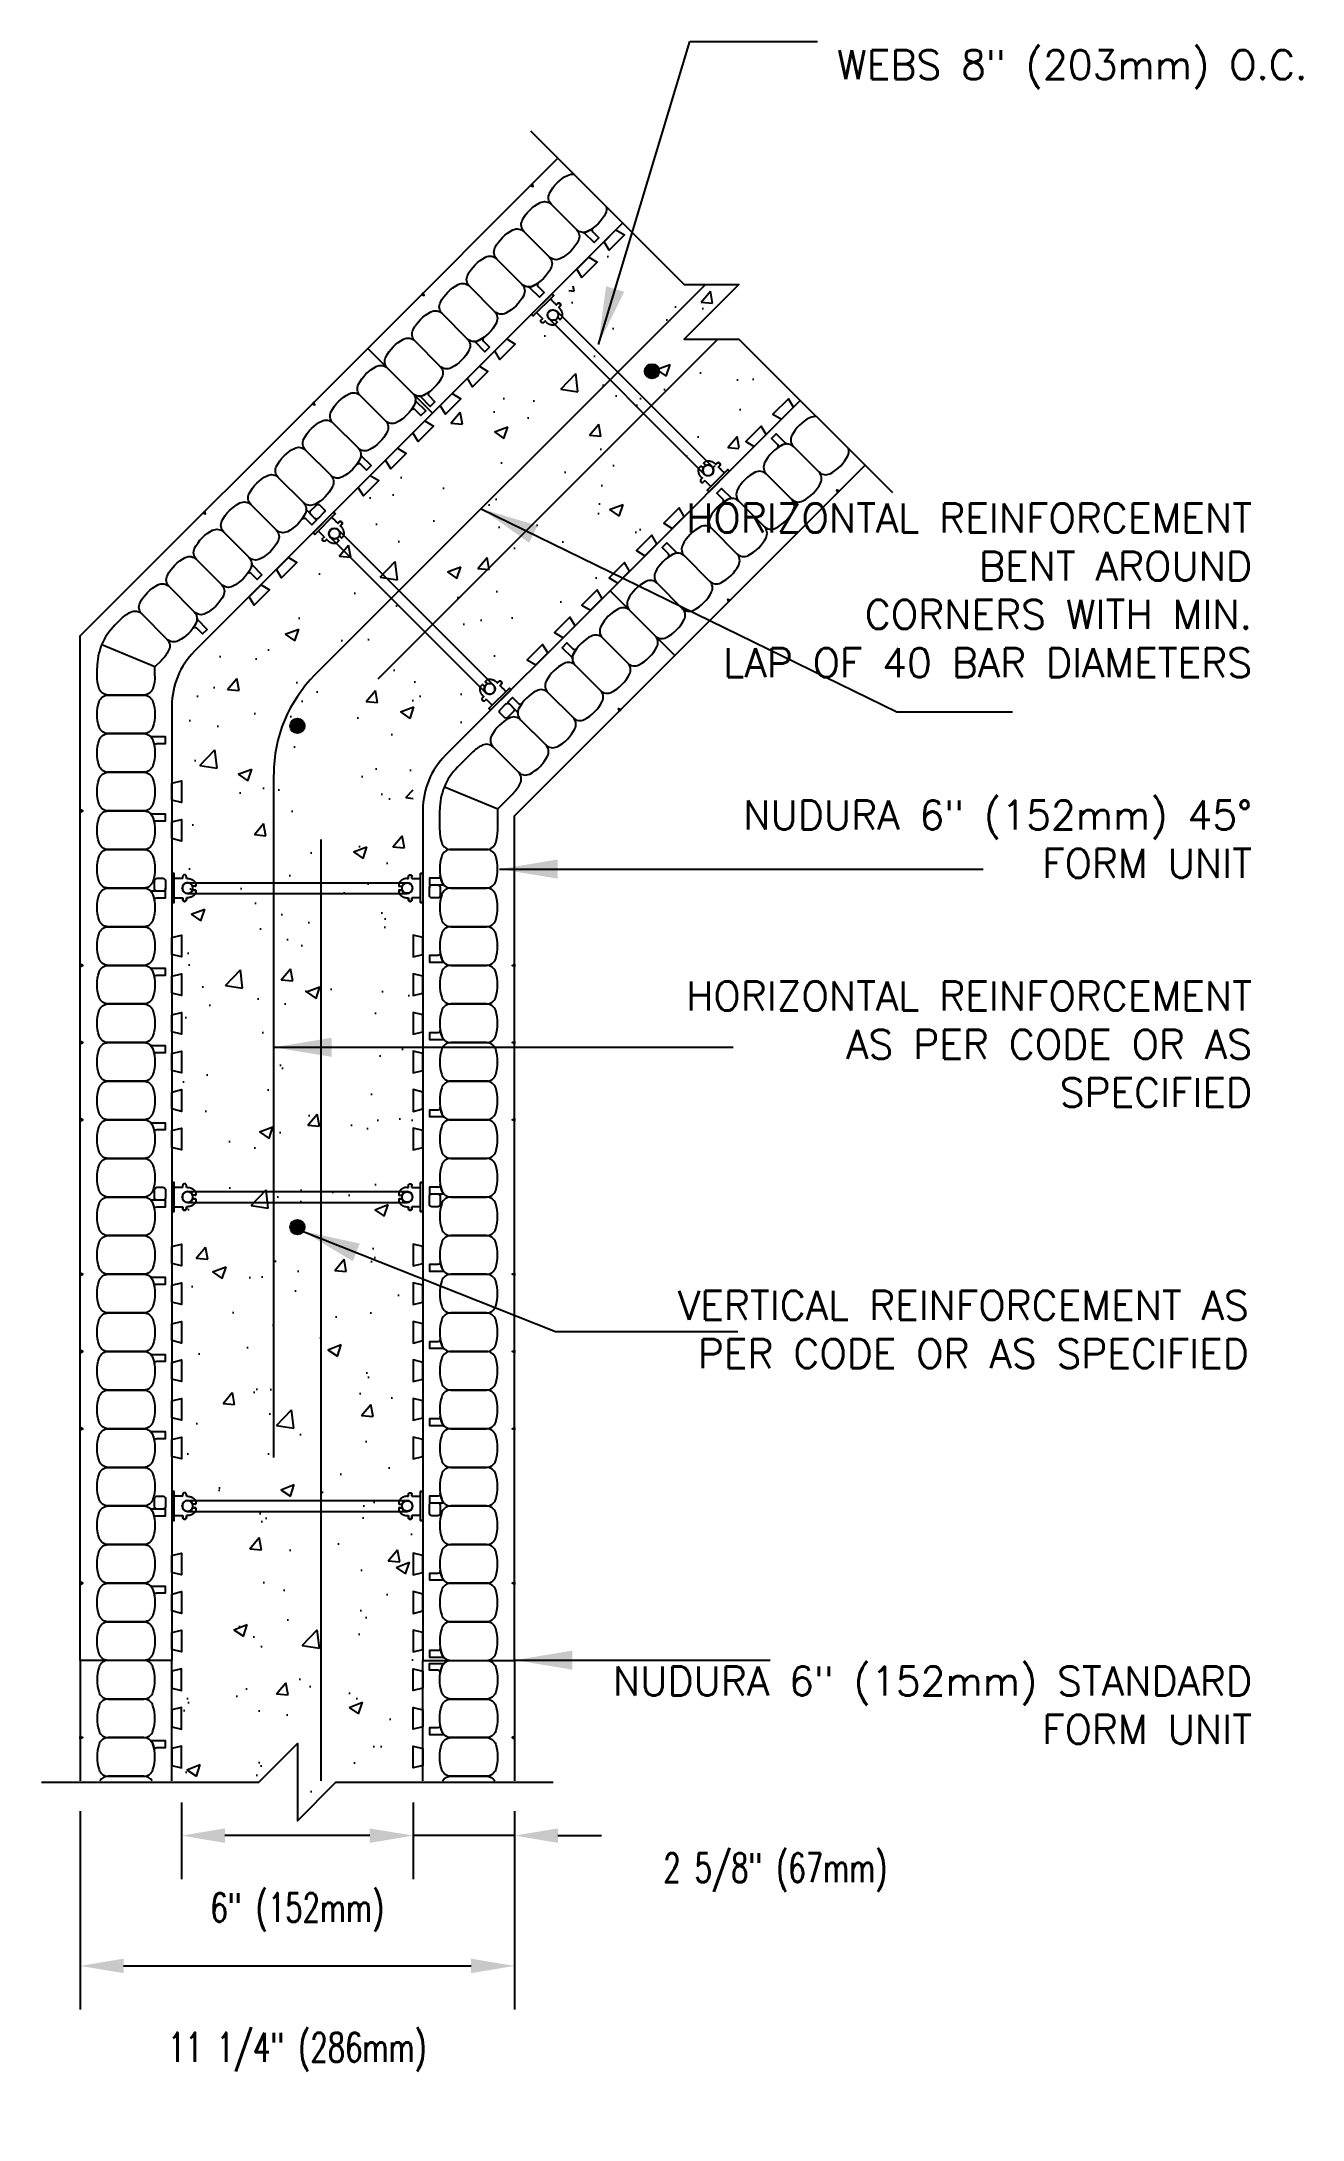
# Model space of a CAD drawing. Header units: inches. Extents: x 141.6 to 174.3, y 124.4 to 178.2.
import ezdxf

# ---------------------------------------------------------------- set-up
doc = ezdxf.new("R2010")
doc.units = ezdxf.units.IN
doc.header["$MEASUREMENT"] = 0
for name, color, linetype in [('DIM', 4, 'Continuous'), ('line25', 2, 'Continuous'), ('LINE3', 3, 'Continuous'), ('LINE50', 5, 'Continuous'), ('LINE9', 9, 'Continuous'), ('TEXT', 4, 'Continuous')]:
    doc.layers.add(name, color=color, linetype=linetype)
doc.styles.add('DIM', font='romans.shx', dxfattribs={"width": 0.7})
doc.styles.get("Standard").update_dxf_attribs({"font": 'romans.shx', "height": 0.75})
doc.dimstyles.new('ext_12', dxfattribs={"dimscale": 12, "dimtxt": 0.09375, "dimasz": 0.09375, "dimexe": 0.09375, "dimexo": 0.0625, "dimgap": 0.0625, "dimtad": 1, "dimdec": 1, "dimzin": 2, "dimdsep": 46, "dimlunit": 4, "dimtxsty": 'DIM', "dimcen": 0.09, "dimdle": 0.09375, "dimclrt": 4, "dimadec": 0, "dimazin": 0, "dimtfac": 1, "dimtdec": 1, "dimtmove": 2, "dimatfit": 3, "dimfxl": 0, "dimfrac": 2, "dimtolj": 1, "dimtzin": 0, "dimarcsym": 0})
doc.dimstyles.get("Standard").update_dxf_attribs({"dimtxt": 0.18, "dimasz": 0.18, "dimexe": 0.18, "dimexo": 0.0625, "dimgap": 0.09, "dimtad": 0, "dimtih": 1, "dimtoh": 1, "dimdec": 4, "dimzin": 0, "dimdsep": 46, "dimtxsty": 'Standard', "dimcen": 0.09, "dimadec": 0, "dimazin": 0, "dimtfac": 1, "dimtdec": 4, "dimtofl": 0, "dimtmove": 0, "dimatfit": 3, "dimfxl": 0, "dimtolj": 1, "dimtzin": 0, "dimarcsym": 0})

msp = doc.modelspace()

# ---------------------------------------------------------------- texts
at = {"layer": 'TEXT', "char_height": 0.75}
for s, insert, width, attachment_point in [('WEBS 8" (203mm) O.C.', (162.202, 177.492, -0.274), 12.46595, 4), ('HORIZONTAL REINFORCEMENT \\PBENT AROUND \\PCORNERS WITH MIN. \\PLAP OF 40 BAR DIAMETERS', (172.951, 164.005), 15.44704, 6), ('NUDURA 6" (152mm) 45°\\PFORM UNIT', (172.951, 157.559), 27.20501, 6), ('HORIZONTAL REINFORCEMENT AS PER CODE OR AS SPECIFIED', (172.951, 152.25), 16.95429, 6), ('VERTICAL REINFORCEMENT AS PER CODE OR AS SPECIFIED', (172.868, 144.865), 16.38132, 6), ('NUDURA 6" (152mm) STANDARD\\PFORM UNIT', (172.951, 135.133), 18.06549, 6)]:
    msp.add_mtext(s, dxfattribs=dict(at, insert=insert, width=width, attachment_point=attachment_point))

# ---------------------------------------------------------------- blocks, each defined once
blk = doc.blocks.new('*D4')
at = {"layer": 'Defpoints', "color": 0}
for p in [(142.601, 133.141), (153.851, 133.141), (153.851, 128.382)]:
    blk.add_point(p, dxfattribs=at)
at = {"layer": 'DIM', "color": 0, "lineweight": -2}
for p, q in [((142.601, 132.391), (142.601, 127.257)), ((153.851, 132.391), (153.851, 127.257)), ((143.726, 128.382), (152.726, 128.382))]:
    blk.add_line(p, q, dxfattribs=at)
at = {"layer": 'DIM', "color": 0}
for points in [[(143.726, 128.569), (143.726, 128.194), (142.601, 128.382)], [(152.726, 128.569), (152.726, 128.194), (153.851, 128.382)]]:
    blk.add_solid(points, dxfattribs=at)
at = {"layer": 'DIM', "color": 4, "insert": (148.226, 126.15), "char_height": 0.75, "attachment_point": 5, "rotation": 0.0001, "style": 'DIM'}
blk.add_mtext('\\A1;11 1/4" (286mm)', dxfattribs=at)
blk = doc.blocks.new('*D5')
at = {"layer": 'Defpoints', "color": 0}
for p in [(145.226, 133.36), (151.226, 133.36), (145.226, 131.756)]:
    blk.add_point(p, dxfattribs=at)
at = {"layer": 'DIM', "color": 0, "lineweight": -2}
for p, q in [((145.226, 132.61), (145.226, 130.631)), ((151.226, 132.61), (151.226, 130.631)), ((150.101, 131.756), (146.351, 131.756))]:
    blk.add_line(p, q, dxfattribs=at)
at = {"layer": 'DIM', "color": 0}
for points in [[(146.351, 131.943), (146.351, 131.568), (145.226, 131.756)], [(150.101, 131.943), (150.101, 131.568), (151.226, 131.756)]]:
    blk.add_solid(points, dxfattribs=at)
at = {"layer": 'DIM', "color": 4, "insert": (148.226, 129.769), "char_height": 0.75, "attachment_point": 5, "rotation": 0.0001, "style": 'DIM'}
blk.add_mtext('\\A1;6" (152mm)', dxfattribs=at)
blk = doc.blocks.new('*D6')
at = {"layer": 'Defpoints', "color": 0}
for p in [(151.226, 133.36), (153.851, 133.141), (151.226, 131.756)]:
    blk.add_point(p, dxfattribs=at)
at = {"layer": 'DIM', "color": 0, "lineweight": -2}
for p, q in [((151.226, 132.61), (151.226, 130.631)), ((153.851, 132.391), (153.851, 130.631)), ((150.101, 131.756), (148.976, 131.756)), ((153.851, 131.756), (151.226, 131.756)), ((154.976, 131.756), (156.101, 131.756))]:
    blk.add_line(p, q, dxfattribs=at)
at = {"layer": 'DIM', "color": 0}
for points in [[(150.101, 131.943), (150.101, 131.568), (151.226, 131.756)], [(154.976, 131.943), (154.976, 131.568), (153.851, 131.756)]]:
    blk.add_solid(points, dxfattribs=at)
at = {"layer": 'DIM', "color": 4, "insert": (160.606, 130.798), "char_height": 0.75, "attachment_point": 5, "rotation": 0.0001, "style": 'DIM'}
blk.add_mtext('\\A1;2 5/8" (67mm)', dxfattribs=at)
blk = doc.blocks.new('WEB_6_CENTRE_TOP')
for p, q in [((5.688, 0.141), (0, 0.141)), ((5.688, -0.141), (0, -0.141))]:
    blk.add_line(p, q)
for centre in [(0, 0), (5.688, 0)]:
    blk.add_circle(centre, 0.141)
blk = doc.blocks.new('WEB_CENTRE_TOP')
for p, q in [((-0.141, 5.688), (-0.141, 0)), ((0.141, 5.688), (0.141, 0))]:
    blk.add_line(p, q)
for centre in [(0, 5.688), (0, 0)]:
    blk.add_circle(centre, 0.141)
blk = doc.blocks.new('Connector')
blk.add_point((0.271, 0))
at = {"layer": 'LINE9'}
for p, q in [((0, 0.375), (0, -0.375)), ((0.062, -0.375), (0.062, 0.375)), ((0.281, 0.25), (0.062, 0.25))]:
    blk.add_line(p, q, dxfattribs=at)
for points, weights in [([(0.007, 0.375), (0.004, 0.375), (0, 0.375)], [1, 0.972587069138, 0.950305488115]), ([(0.327, 0.343), (0.308, 0.343), (0.281, 0.317), (0.281, 0.297)], [1, 0.85355339, 0.85355339, 1]), ([(0.328, 0.343), (0.327, 0.343), (0.327, 0.343)], [1, 0.70710678, 1]), ([(0.375, 0.297), (0.375, 0.317), (0.348, 0.343), (0.329, 0.343)], [1, 0.85355339, 0.85355339, 1]), ([(0.406, 0.25), (0.546, 0.25), (0.619, 0.131)], [0.958404415409, 0.794674173519, 0.864651571113]), ([(0.619, 0.052), (0.612, 0.049), (0.604, 0.049)], [0.83615024178, 0.892081430621, 1]), ([(0, -0.375), (0.004, -0.375), (0.007, -0.375)], [0.950305488115, 0.972587069138, 1]), ([(0.281, -0.297), (0.281, -0.317), (0.308, -0.343), (0.327, -0.343)], [1, 0.85355339, 0.85355339, 1]), ([(0.327, -0.343), (0.281, -0.343), (0.281, -0.297)], [1, 0.70710678, 1]), ([(0.329, -0.343), (0.348, -0.343), (0.375, -0.317), (0.375, -0.297)], [1, 0.85355339, 0.85355339, 1]), ([(0.375, -0.297), (0.375, -0.343), (0.329, -0.343)], [1, 0.70710678, 1]), ([(0.619, -0.131), (0.546, -0.25), (0.406, -0.25)], [0.864651574428, 0.794674169686, 0.958404415195]), ([(0.604, -0.049), (0.612, -0.049), (0.619, -0.052)], [1, 0.89208144177, 0.836150253337])]:
    blk.add_rational_spline(points, weights, degree=2, dxfattribs=at)
for points, degree in [([(0, 0.375), (0.002, 0.375), (0.005, 0.375), (0.007, 0.375)], 3), ([(0.007, 0.375), (0.021, 0.375), (0.051, 0.375), (0.062, 0.375), (0.062, 0.375)], 3), ([(0.281, 0.25), (0.281, 0.297)], 1), ([(0.327, 0.343), (0.327, 0.343), (0.328, 0.343), (0.328, 0.343)], 3), ([(0.328, 0.343), (0.329, 0.343), (0.329, 0.343), (0.329, 0.343)], 3), ([(0.375, 0.25), (0.375, 0.297)], 1), ([(0.406, 0.25), (0.375, 0.25)], 1), ([(0.406, 0.25), (0.406, 0.25)], 1), ([(0.406, 0.25), (0.406, 0.25)], 1), ([(0.406, 0.25), (0.406, 0.25)], 1), ([(0.406, 0.25), (0.406, 0.25)], 1), ([(0.406, 0.25), (0.406, 0.25)], 1), ([(0.406, 0.25), (0.406, 0.25)], 1), ([(0.406, 0.25), (0.406, 0.25)], 1), ([(0.406, 0.25), (0.406, 0.25)], 1), ([(0.406, 0.25), (0.406, 0.25)], 1), ([(0.406, 0.25), (0.406, 0.25)], 1), ([(0.406, 0.25), (0.406, 0.25)], 1), ([(0.406, 0.25), (0.406, 0.25)], 1), ([(0.406, 0.25), (0.406, 0.25)], 1), ([(0.406, 0.25), (0.406, 0.25)], 1), ([(0.406, 0.25), (0.406, 0.25)], 1), ([(0.406, 0.25), (0.406, 0.25)], 1), ([(0.406, 0.25), (0.406, 0.25)], 1), ([(0.406, 0.25), (0.406, 0.25)], 1), ([(0.406, 0.25), (0.406, 0.25)], 1), ([(0.406, 0.25), (0.406, 0.25)], 1), ([(0.406, 0.25), (0.406, 0.25)], 1), ([(0.406, 0.25), (0.406, 0.25)], 1), ([(0.406, 0.25), (0.406, 0.25)], 1), ([(0.406, 0.25), (0.406, 0.25)], 1), ([(0.604, 0.049), (0.532, 0.049)], 1), ([(0.532, 0.049), (0.532, 0.049)], 1), ([(0.532, 0.049), (0.532, 0.049)], 1), ([(0.532, 0.049), (0.532, 0.049)], 1), ([(0.532, 0.049), (0.532, 0.049)], 1), ([(0.532, 0.049), (0.532, 0.049)], 1), ([(0.532, 0.049), (0.532, 0.049)], 1), ([(0.532, 0.049), (0.532, 0.049)], 1), ([(0.532, 0.049), (0.532, 0.049)], 1), ([(0.532, 0.049), (0.532, 0.049)], 1), ([(0.532, 0.049), (0.532, 0.049)], 1), ([(0.604, 0.049), (0.609, 0.049), (0.614, 0.05), (0.619, 0.052)], 3), ([(0.604, 0.049), (0.604, 0.049)], 1), ([(0.604, 0.049), (0.604, 0.049)], 1), ([(0.604, 0.049), (0.604, 0.049)], 1), ([(0.604, 0.049), (0.604, 0.049)], 1), ([(0.619, 0.131), (0.619, 0.052)], 1), ([(0.619, 0.131), (0.619, 0.131)], 1), ([(0.619, 0.131), (0.619, 0.131)], 1), ([(0.619, 0.131), (0.619, 0.131)], 1), ([(0.619, 0.131), (0.619, 0.131)], 1), ([(0.007, -0.375), (0.005, -0.375), (0.002, -0.375), (0, -0.375)], 3), ([(0.062, -0.375), (0.062, -0.375), (0.051, -0.375), (0.021, -0.375), (0.007, -0.375)], 3), ([(0.062, -0.25), (0.281, -0.25)], 1), ([(0.281, -0.297), (0.281, -0.25)], 1), ([(0.281, -0.25), (0.281, -0.297)], 1), ([(0.328, -0.343), (0.328, -0.343), (0.327, -0.343), (0.327, -0.343)], 3), ([(0.329, -0.343), (0.329, -0.343), (0.329, -0.343), (0.328, -0.343)], 3), ([(0.375, -0.25), (0.375, -0.297)], 1), ([(0.375, -0.297), (0.375, -0.25)], 1), ([(0.406, -0.25), (0.375, -0.25)], 1), ([(0.406, -0.25), (0.406, -0.25)], 1), ([(0.406, -0.25), (0.406, -0.25)], 1), ([(0.406, -0.25), (0.406, -0.25)], 1), ([(0.406, -0.25), (0.406, -0.25)], 1), ([(0.406, -0.25), (0.406, -0.25)], 1), ([(0.406, -0.25), (0.406, -0.25)], 1), ([(0.406, -0.25), (0.406, -0.25)], 1), ([(0.406, -0.25), (0.406, -0.25)], 1), ([(0.406, -0.25), (0.406, -0.25)], 1), ([(0.406, -0.25), (0.406, -0.25)], 1), ([(0.406, -0.25), (0.406, -0.25)], 1), ([(0.532, -0.049), (0.604, -0.049)], 1), ([(0.604, -0.049), (0.58, -0.049), (0.556, -0.049), (0.532, -0.049)], 3), ([(0.532, -0.049), (0.532, -0.049)], 1), ([(0.532, -0.049), (0.532, -0.049)], 1), ([(0.532, -0.049), (0.532, -0.049)], 1), ([(0.532, -0.049), (0.532, -0.049)], 1), ([(0.619, -0.052), (0.614, -0.05), (0.609, -0.049), (0.604, -0.049)], 3), ([(0.604, -0.049), (0.604, -0.049)], 1), ([(0.604, -0.049), (0.604, -0.049)], 1), ([(0.604, -0.049), (0.604, -0.049)], 1), ([(0.604, -0.049), (0.604, -0.049)], 1), ([(0.604, -0.049), (0.604, -0.049)], 1), ([(0.604, -0.049), (0.604, -0.049)], 1), ([(0.604, -0.049), (0.604, -0.049)], 1), ([(0.604, -0.049), (0.604, -0.049)], 1), ([(0.619, -0.052), (0.619, -0.131)], 1), ([(0.619, -0.131), (0.619, -0.131)], 1), ([(0.619, -0.131), (0.619, -0.131)], 1), ([(0.619, -0.131), (0.619, -0.131)], 1), ([(0.619, -0.131), (0.619, -0.131)], 1)]:
    blk.add_open_spline(points, degree=degree, dxfattribs=at)
for points, weights, knots in [([(0.062, 0.375), (0.062, 0.375), (0.046, 0.375), (0.03, 0.375), (0.007, 0.375)], [0.868718858569, 0.861102746415, 1, 0.861102734288, 0.868718859898], [0, 0, 0, 0.5, 0.5, 1, 1, 1]), ([(0.532, 0.049), (0.472, 0.203), (0.333, 0.113), (0.157, 0), (0.333, -0.113), (0.472, -0.203), (0.532, -0.049)], [0.899508922286, 0.599718215298, 1, 0.54226024, 1, 0.599718224335, 0.899508908749], [0, 0, 0, 0.318112, 0.318112, 0.681888, 0.681888, 1, 1, 1]), ([(0.007, -0.375), (0.03, -0.375), (0.046, -0.375), (0.062, -0.375), (0.062, -0.375)], [0.868718859319, 0.861102739573, 1, 0.861102742958, 0.868718858948], [0, 0, 0, 0.5, 0.5, 1, 1, 1])]:
    blk.add_rational_spline(points, weights, degree=2, knots=knots, dxfattribs=at)

# ---------------------------------------------------------------- dimensions: what is measured, and where the dimension line sits
at = {"layer": 'DIM', "color": 4}
for base, p1, p2, text, picture, middle in [((153.851, 128.382), (142.601, 133.141), (153.851, 133.141), '11 1/4" (286mm)', '*D4', (148.226, 126.15)), ((145.226, 131.756), (151.226, 133.36), (145.226, 133.36), '6" (152mm)', '*D5', (148.226, 129.769)), ((151.226, 131.756), (153.851, 133.141), (151.226, 133.36), '2 5/8" (67mm)', '*D6', (160.606, 130.798))]:
    dim = msp.add_linear_dim(base=base, p1=p1, p2=p2, text=text, dimstyle='ext_12', override={"dimtxt": 0.0625, "dimdec": 2, "dimzin": 0}, dxfattribs=at)
    dim.commit()
    dim.dimension.update_dxf_attribs({"geometry": picture, "text_midpoint": middle, "dimtype": 160, "text_rotation": 0.0001})

# ---------------------------------------------------------------- hatches: boundary and pattern name
at = {"layer": 'LINE3'}
for points in [[(157.597, 169.677, 1), (157.222, 169.677, 1)], [(148.414, 160.494, 1), (148.039, 160.494, 1)], [(148.415, 147.515, 1), (148.04, 147.515, 1)]]:
    msp.add_hatch(color=256, dxfattribs=at).paths.add_polyline_path(points)
at = {"layer": 'LINE50'}
h = msp.add_hatch(dxfattribs=at)
h.set_pattern_fill('AR-CONC', color=12, scale=0.5, style=0)
h.set_pattern_definition([(50, (-3.1852, -3.0885), (3.5863, -0.31376), [0.375, -4.125]), (355, (-3.1852, -3.0885), (-0.693757, 3.76096), [0.3, -3.3]), (100.4514, (-2.8864, -3.1147), (2.892547, 3.4472), [0.3187, -3.50571]), (46.1842, (-3.1852, -2.0885), (5.336205, -0.827595), [0.5625, -6.1875]), (96.6356, (-2.7405, -2.1575), (4.67331, 4.87059), [0.47805, -5.25856]), (351.1842, (-3.185, -2.0885), (4.67331, 4.87059), [0.45, -4.95]), (21, (-2.6852, -2.3385), (2.984535, -2.013094), [0.375, -4.125]), (326, (-2.6852, -2.3385), (1.216577, 3.62575), [0.3, -3.3]), (71.4514, (-2.4365, -2.5063), (4.201113, 1.61265), [0.3187, -3.50571]), (37.5, (-3.1852, -3.0885), (0.060799, 1.664469), [0, -3.26, 0, -3.35, 0, -3.3125]), (7.5, (-3.1852, -3.0885), (1.315348, 1.972059), [0, -1.91, 0, -3.185, 0, -1.2625]), (327.5, (-4.3002, -3.0885), (2.669112, -0.112774), [0, -1.25, 0, -3.9, 0, -5.175]), (317.5, (-4.8002, -3.0885), (2.91593, 0.500525), [0, -1.625, 0, -2.59, 0, -3.675])])
h.paths.add_polyline_path([(151.226, 159.251), (161.074, 169.099), (159.659, 170.513), (158.245, 170.513), (159.659, 171.927), (158.245, 171.927), (156.831, 173.341), (145.226, 161.737), (145.226, 133.141), (147.226, 133.141), (148.226, 134.141), (148.226, 132.141), (149.226, 133.141), (151.226, 133.141)])

# ---------------------------------------------------------------- linework, layer by layer
at = {"layer": 'line25'}
for p, q in [((156.654, 173.518), (151.727, 168.591)), ((151.727, 168.591), (145.562, 162.426)), ((161.25, 168.922), (156.323, 163.995)), ((156.323, 163.995), (152.062, 159.734)), ((144.976, 161.012), (144.976, 136.293)), ((151.476, 158.319), (151.476, 136.293)), ((144.808, 156.272), (144.808, 156.293)), ((144.976, 133.172), (144.976, 136.293)), ((151.476, 133.172), (151.476, 136.293))]:
    msp.add_line(p, q, dxfattribs=at)
for points in [[(156.478, 173.342), (156.699, 173.209), (156.301, 172.812), (156.169, 173.032)], [(155.771, 172.635), (155.992, 172.502), (155.594, 172.105), (155.461, 172.325)], [(153.65, 170.514), (153.87, 170.381), (153.473, 169.983), (153.34, 170.204)], [(152.942, 169.806), (153.163, 169.674), (152.766, 169.276), (152.633, 169.497)], [(152.235, 169.099), (152.456, 168.967), (152.059, 168.569), (151.926, 168.79)], [(161.074, 168.746), (160.942, 168.967), (160.544, 168.569), (160.765, 168.436)], [(151.528, 168.392), (151.749, 168.26), (151.351, 167.862), (151.219, 168.083)], [(160.367, 168.039), (160.234, 168.26), (159.837, 167.862), (160.058, 167.729)], [(150.821, 167.685), (151.042, 167.552), (150.644, 167.155), (150.512, 167.376)], [(150.114, 166.978), (150.335, 166.845), (149.937, 166.448), (149.805, 166.669)], [(158.246, 165.917), (158.113, 166.138), (157.715, 165.741), (157.936, 165.608)], [(157.539, 165.21), (157.406, 165.431), (157.008, 165.033), (157.229, 164.901)], [(147.993, 164.857), (148.214, 164.724), (147.816, 164.326), (147.683, 164.547)], [(156.832, 164.503), (156.699, 164.724), (156.301, 164.326), (156.522, 164.194)], [(147.286, 164.15), (147.506, 164.017), (147.109, 163.619), (146.976, 163.84)], [(156.124, 163.796), (155.992, 164.017), (155.594, 163.619), (155.815, 163.487)], [(155.417, 163.089), (155.285, 163.31), (154.887, 162.912), (155.108, 162.779)], [(154.71, 162.382), (154.578, 162.603), (154.18, 162.205), (154.401, 162.072)], [(144.976, 159.012), (145.226, 159.074), (145.226, 158.512), (144.976, 158.574)], [(144.976, 158.012), (145.226, 158.074), (145.226, 157.512), (144.976, 157.574)], [(144.976, 155.012), (145.226, 155.074), (145.226, 154.512), (144.976, 154.574)], [(151.476, 155.012), (151.226, 155.074), (151.226, 154.512), (151.476, 154.574)], [(144.976, 154.012), (145.226, 154.074), (145.226, 153.512), (144.976, 153.574)], [(151.476, 154.012), (151.226, 154.074), (151.226, 153.512), (151.476, 153.574)], [(144.976, 153.012), (145.226, 153.074), (145.226, 152.512), (144.976, 152.574)], [(151.476, 153.012), (151.226, 153.074), (151.226, 152.512), (151.476, 152.574)], [(144.976, 152.012), (145.226, 152.074), (145.226, 151.512), (144.976, 151.574)], [(151.476, 152.012), (151.226, 152.074), (151.226, 151.512), (151.476, 151.574)], [(144.976, 151.012), (145.226, 151.074), (145.226, 150.512), (144.976, 150.574)], [(151.476, 151.012), (151.226, 151.074), (151.226, 150.512), (151.476, 150.574)], [(144.976, 150.012), (145.226, 150.074), (145.226, 149.512), (144.976, 149.574)], [(151.476, 150.012), (151.226, 150.074), (151.226, 149.512), (151.476, 149.574)], [(144.976, 147.012), (145.226, 147.074), (145.226, 146.512), (144.976, 146.574)], [(151.476, 147.012), (151.226, 147.074), (151.226, 146.512), (151.476, 146.574)], [(144.976, 146.012), (145.226, 146.074), (145.226, 145.512), (144.976, 145.574)], [(151.476, 146.012), (151.226, 146.074), (151.226, 145.512), (151.476, 145.574)], [(144.976, 145.012), (145.226, 145.074), (145.226, 144.512), (144.976, 144.574)], [(151.476, 145.012), (151.226, 145.074), (151.226, 144.512), (151.476, 144.574)], [(144.976, 144.012), (145.226, 144.074), (145.226, 143.512), (144.976, 143.574)], [(151.476, 144.012), (151.226, 144.074), (151.226, 143.512), (151.476, 143.574)], [(144.976, 143.012), (145.226, 143.074), (145.226, 142.512), (144.976, 142.574)], [(151.476, 143.012), (151.226, 143.074), (151.226, 142.512), (151.476, 142.574)], [(144.976, 142.012), (145.226, 142.074), (145.226, 141.512), (144.976, 141.574)], [(151.476, 142.012), (151.226, 142.074), (151.226, 141.512), (151.476, 141.574)], [(144.976, 139.012), (145.226, 139.074), (145.226, 138.512), (144.976, 138.574)], [(151.476, 139.012), (151.226, 139.074), (151.226, 138.512), (151.476, 138.574)], [(144.976, 138.012), (145.226, 138.074), (145.226, 137.512), (144.976, 137.574)], [(151.476, 138.012), (151.226, 138.074), (151.226, 137.512), (151.476, 137.574)], [(144.976, 137.012), (145.226, 137.074), (145.226, 136.512), (144.976, 136.574)], [(151.476, 137.012), (151.226, 137.074), (151.226, 136.512), (151.476, 136.574)], [(144.976, 135.574), (145.226, 135.512), (145.226, 136.074), (144.976, 136.012)], [(151.476, 135.574), (151.226, 135.512), (151.226, 136.074), (151.476, 136.012)], [(144.976, 134.574), (145.226, 134.512), (145.226, 135.074), (144.976, 135.012)], [(151.476, 134.574), (151.226, 134.512), (151.226, 135.074), (151.476, 135.012)], [(144.976, 133.574), (145.226, 133.512), (145.226, 134.074), (144.976, 134.012)], [(151.476, 133.574), (151.226, 133.512), (151.226, 134.074), (151.476, 134.012)]]:
    msp.add_lwpolyline(points, close=True, dxfattribs=at)
for centre in [(146.976, 161.012), (153.476, 158.319)]:
    msp.add_arc(centre, 2, 135, 180, dxfattribs=at)
at = {"layer": 'LINE3'}
for p, q in [((158.794, 171.927), (148.681, 161.814)), ((159.113, 170.513), (150.307, 161.707)), ((147.614, 141.552), (147.614, 159.238)), ((148.84, 133.172), (148.84, 157.552))]:
    msp.add_line(p, q, dxfattribs=at)
for centre in [(157.41, 169.677), (148.226, 160.494), (148.227, 147.515)]:
    msp.add_circle(centre, 0.188, dxfattribs=at)
msp.add_arc((151.263, 159.236), 3.649, 135.0384, 179.9616, dxfattribs=at)
at = {"layer": 'LINE50'}
for p, q in [((150.048, 170.27), (154.975, 175.198)), ((142.601, 162.824), (150.048, 170.27)), ((151.727, 168.591), (150.048, 170.27)), ((150.048, 170.27), (151.727, 168.591)), ((158.003, 162.315), (162.93, 167.243)), ((156.323, 163.995), (158.003, 162.315)), ((158.003, 162.315), (156.323, 163.995)), ((142.601, 136.293), (142.601, 162.824)), ((153.851, 158.164), (158.003, 162.315)), ((153.851, 136.293), (153.851, 158.164)), ((142.601, 136.293), (142.601, 133.172)), ((144.976, 136.293), (142.601, 136.293)), ((144.976, 136.293), (142.601, 136.293)), ((151.476, 136.293), (153.851, 136.293)), ((151.476, 136.293), (153.851, 136.293)), ((153.851, 136.293), (153.851, 133.172))]:
    msp.add_line(p, q, dxfattribs=at)
at = {"layer": 'LINE9'}
for p, q in [((143.64, 163.244), (143.496, 163.1)), ((144.539, 162.021), (143.158, 162.593)), ((143.039, 161.793), (143.039, 161.995)), ((144.7, 162.183), (144.539, 162.021)), ((144.539, 161.793), (144.539, 162.021)), ((152.744, 159.796), (152.371, 159.424)), ((152.033, 158.917), (153.414, 158.345)), ((151.914, 157.793), (151.914, 158.319)), ((153.804, 158.736), (153.414, 158.345)), ((153.414, 157.793), (153.414, 158.345)), ((151.645, 156.314), (151.645, 156.293))]:
    msp.add_line(p, q, dxfattribs=at)
for points in [[(154.268, 175.905), (158.245, 171.927), (159.659, 171.927), (158.245, 170.513), (159.659, 170.513), (163.637, 166.535)], [(141.601, 133.141), (147.226, 133.141), (148.226, 134.141), (148.226, 132.141), (149.226, 133.141), (154.851, 133.141)]]:
    msp.add_lwpolyline(points, dxfattribs=at)
for points in [[(154.268, 174.491), (154.336, 174.467), (154.312, 174.535)], [(151.44, 171.663), (151.508, 171.639), (151.484, 171.707)], [(148.611, 168.834), (148.679, 168.811), (148.656, 168.878)], [(162.223, 166.536), (162.2, 166.604), (162.267, 166.58)], [(145.783, 166.006), (145.851, 165.982), (145.827, 166.05)], [(159.395, 163.708), (159.371, 163.775), (159.439, 163.752)], [(156.566, 160.879), (156.543, 160.947), (156.611, 160.923)], [(142.601, 158.262), (142.666, 158.293), (142.601, 158.324)], [(142.601, 154.262), (142.666, 154.293), (142.601, 154.324)], [(153.851, 154.262), (153.787, 154.293), (153.851, 154.324)], [(142.601, 152.262), (142.666, 152.293), (142.601, 152.324)], [(153.851, 152.262), (153.787, 152.293), (153.851, 152.324)], [(142.601, 150.262), (142.666, 150.293), (142.601, 150.324)], [(153.851, 150.262), (153.787, 150.293), (153.851, 150.324)], [(142.601, 146.262), (142.666, 146.293), (142.601, 146.324)], [(153.851, 146.262), (153.787, 146.293), (153.851, 146.324)], [(142.601, 144.262), (142.666, 144.293), (142.601, 144.324)], [(153.851, 144.262), (153.787, 144.293), (153.851, 144.324)], [(142.601, 142.262), (142.666, 142.293), (142.601, 142.324)], [(153.851, 142.262), (153.787, 142.293), (153.851, 142.324)], [(142.601, 138.262), (142.666, 138.293), (142.601, 138.324)], [(153.851, 138.262), (153.787, 138.293), (153.851, 138.324)], [(142.601, 134.324), (142.666, 134.293), (142.601, 134.262)], [(153.851, 134.324), (153.787, 134.293), (153.851, 134.262)]]:
    msp.add_lwpolyline(points, close=True, dxfattribs=at)
for points in [[(156.209, 173.764, -0.157671), (155.746, 173.302, -0.325305), (155.456, 173.348), (154.804, 173.999, -0.325305), (154.759, 174.29, -0.157671), (155.221, 174.752, -0.188753), (155.402, 174.77)], [(156.227, 173.946, -0.188753), (156.209, 173.764, -0.157671)], [(161.496, 168.476, 0.157671), (161.034, 168.014, 0.325305), (161.08, 167.723), (161.731, 167.072, 0.325305), (162.022, 167.026, 0.157671), (162.484, 167.489, 0.188753), (162.502, 167.67)], [(161.678, 168.494, 0.188753), (161.496, 168.476, 0.157671)], [(143.64, 163.244, -0.078351), (143.907, 163.438, -0.325305), (144.198, 163.392), (144.849, 162.741, -0.325305), (144.895, 162.45, -0.157671)], [(144.895, 162.45, -0.078351), (144.7, 162.183, -0.325305)], [(144.539, 161.793, -0.078351), (144.487, 161.466, -0.325305), (144.249, 161.293), (143.328, 161.293, -0.325305), (143.09, 161.466, -0.078351), (143.039, 161.793, -0.325305)], [(153.011, 159.991, 0.078351), (152.744, 159.796, 0.325305)], [(153.804, 158.736, 0.078351), (153.999, 159.003, 0.325305), (153.953, 159.294), (153.302, 159.945, 0.325305), (153.011, 159.991, 0.157671)], [(151.914, 157.793, 0.078351), (151.965, 157.466, 0.325305), (152.203, 157.293), (153.124, 157.293, 0.325305), (153.362, 157.466, 0.078351), (153.414, 157.793, 0.325305)], [(144.463, 133.172, 0.262342), (144.249, 133.293), (143.328, 133.293, 0.262342), (143.114, 133.172, 0.157671)], [(151.989, 133.172, -0.262342), (152.203, 133.293), (153.124, 133.293, -0.262342), (153.338, 133.172, -0.157671)]]:
    msp.add_lwpolyline(points, format="xyb", dxfattribs=at)
for points in [[(155.502, 173.057, -0.157671), (155.039, 172.595, -0.325305), (154.749, 172.641), (154.097, 173.292, -0.325305), (154.051, 173.583, -0.157671), (154.514, 174.045, -0.325305), (154.804, 173.999), (155.456, 173.348, -0.325305)], [(154.794, 172.35, -0.157671), (154.332, 171.888, -0.325305), (154.042, 171.933), (153.39, 172.585, -0.325305), (153.344, 172.875, -0.157671), (153.807, 173.338, -0.325305), (154.097, 173.292), (154.749, 172.641, -0.325305)], [(155.746, 173.302, 0.037267), (155.881, 173.384, 0.463036), (155.874, 173.289), (156.03, 173.132), (155.909, 173.012), (155.665, 173.256, 0.189002), (155.623, 173.275, 0.128407)], [(154.087, 171.643, -0.157671), (153.625, 171.181, -0.325305), (153.334, 171.226), (152.683, 171.878, -0.325305), (152.637, 172.168, -0.157671), (153.1, 172.631, -0.325305), (153.39, 172.585), (154.042, 171.933, -0.325305)], [(153.38, 170.936, -0.157671), (152.918, 170.473, -0.325305), (152.627, 170.519), (151.976, 171.171, -0.325305), (151.93, 171.461, -0.157671), (152.392, 171.924, -0.325305), (152.683, 171.878), (153.334, 171.226, -0.325305)], [(154.332, 171.888, 0.037267), (154.467, 171.97, 0.463036), (154.459, 171.875), (154.616, 171.718), (154.495, 171.597), (154.251, 171.842, 0.189002), (154.209, 171.86, 0.128407)], [(152.673, 170.229, -0.157671), (152.211, 169.766, -0.325305), (151.92, 169.812), (151.269, 170.464, -0.325305), (151.223, 170.754, -0.157671), (151.685, 171.216, -0.325305), (151.976, 171.171), (152.627, 170.519, -0.325305)], [(151.966, 169.522, -0.157671), (151.504, 169.059, -0.325305), (151.213, 169.105), (150.562, 169.756, -0.325305), (150.516, 170.047, -0.157671), (150.978, 170.509, -0.325305), (151.269, 170.464), (151.92, 169.812, -0.325305)], [(152.918, 170.473, 0.037267), (153.053, 170.556, 0.463036), (153.045, 170.461), (153.202, 170.304), (153.081, 170.183), (152.836, 170.428, 0.189002), (152.795, 170.446, 0.128407)], [(151.259, 168.814, -0.157671), (150.797, 168.352, -0.325305), (150.506, 168.398), (149.855, 169.049, -0.325305), (149.809, 169.34, -0.157671), (150.271, 169.802, -0.325305), (150.562, 169.756), (151.213, 169.105, -0.325305)], [(150.552, 168.107, -0.157671), (150.089, 167.645, -0.325305), (149.799, 167.691), (149.147, 168.342, -0.325305), (149.102, 168.633, -0.157671), (149.564, 169.095, -0.325305), (149.855, 169.049), (150.506, 168.398, -0.325305)], [(151.504, 169.059, 0.037267), (151.639, 169.142, 0.463036), (151.631, 169.047), (151.788, 168.89), (151.667, 168.769), (151.422, 169.014, 0.189002), (151.38, 169.032, 0.128407)], [(151.259, 168.814, -0.037267), (151.177, 168.679, -0.463036), (151.272, 168.687), (151.428, 168.53), (151.549, 168.651), (151.304, 168.896, -0.189002), (151.286, 168.938, -0.128407)], [(149.845, 167.4, -0.157671), (149.382, 166.938, -0.325305), (149.092, 166.984), (148.44, 167.635, -0.325305), (148.395, 167.926, -0.157671), (148.857, 168.388, -0.325305), (149.147, 168.342), (149.799, 167.691, -0.325305)], [(160.789, 167.769, 0.037267), (160.654, 167.687, 0.463036), (160.662, 167.782), (160.505, 167.939), (160.626, 168.059), (160.871, 167.815, 0.189002), (160.913, 167.797, 0.128407)], [(149.138, 166.693, -0.157671), (148.675, 166.231, -0.325305), (148.385, 166.277), (147.733, 166.928, -0.325305), (147.687, 167.219, -0.157671), (148.15, 167.681, -0.325305), (148.44, 167.635), (149.092, 166.984, -0.325305)], [(149.845, 167.4, -0.037267), (149.762, 167.265, -0.463036), (149.857, 167.273), (150.014, 167.116), (150.135, 167.237), (149.89, 167.482, -0.189002), (149.872, 167.524, -0.128407)], [(160.789, 167.769, 0.157671), (160.327, 167.307, 0.325305), (160.373, 167.016), (161.024, 166.365, 0.325305), (161.315, 166.319, 0.157671), (161.777, 166.782, 0.325305), (161.731, 167.072), (161.08, 167.723, 0.325305)], [(148.43, 165.986, -0.157671), (147.968, 165.524, -0.325305), (147.678, 165.57), (147.026, 166.221, -0.325305), (146.98, 166.511, -0.157671), (147.443, 166.974, -0.325305), (147.733, 166.928), (148.385, 166.277, -0.325305)], [(160.082, 167.062, 0.157671), (159.62, 166.6, 0.325305), (159.666, 166.309), (160.317, 165.658, 0.325305), (160.608, 165.612, 0.157671), (161.07, 166.074, 0.325305), (161.024, 166.365), (160.373, 167.016, 0.325305)], [(147.723, 165.279, -0.157671), (147.261, 164.817, -0.325305), (146.97, 164.862), (146.319, 165.514, -0.325305), (146.273, 165.804, -0.157671), (146.736, 166.267, -0.325305), (147.026, 166.221), (147.678, 165.57, -0.325305)], [(159.375, 166.355, 0.157671), (158.913, 165.893, 0.325305), (158.959, 165.602), (159.61, 164.951, 0.325305), (159.901, 164.905, 0.157671), (160.363, 165.367, 0.325305), (160.317, 165.658), (159.666, 166.309, 0.325305)], [(159.375, 166.355, 0.037267), (159.24, 166.273, 0.463036), (159.248, 166.368), (159.091, 166.524), (159.212, 166.645), (159.457, 166.401, 0.189002), (159.498, 166.382, 0.128407)], [(148.43, 165.986, -0.037267), (148.348, 165.851, -0.463036), (148.443, 165.859), (148.6, 165.702), (148.721, 165.823), (148.476, 166.068, -0.189002), (148.458, 166.109, -0.128407)], [(148.915, 166.017), (148.765, 165.867, -0.414214), (148.676, 165.867), (148.569, 165.975, -0.414214), (148.569, 166.063), (148.719, 166.213, -0.414214), (148.807, 166.213), (148.915, 166.106, -0.414214)], [(147.016, 164.572, -0.157671), (146.554, 164.109, -0.325305), (146.263, 164.155), (145.612, 164.807, -0.325305), (145.566, 165.097, -0.157671), (146.028, 165.56, -0.325305), (146.319, 165.514), (146.97, 164.862, -0.325305)], [(157.961, 164.941, 0.037267), (157.826, 164.859, 0.463036), (157.834, 164.954), (157.677, 165.11), (157.798, 165.231), (158.042, 164.986, 0.189002), (158.084, 164.968, 0.128407)], [(158.668, 165.648, 0.157671), (158.206, 165.186, 0.325305), (158.251, 164.895), (158.903, 164.244, 0.325305), (159.193, 164.198, 0.157671), (159.656, 164.66, 0.325305), (159.61, 164.951), (158.959, 165.602, 0.325305)], [(146.309, 163.865, -0.157671), (145.847, 163.402, -0.325305), (145.556, 163.448), (144.905, 164.1, -0.325305), (144.859, 164.39, -0.157671), (145.321, 164.852, -0.325305), (145.612, 164.807), (146.263, 164.155, -0.325305)], [(147.016, 164.572, -0.037267), (146.934, 164.437, -0.463036), (147.029, 164.445), (147.186, 164.288), (147.306, 164.409), (147.062, 164.653, -0.189002), (147.043, 164.695, -0.128407)], [(157.961, 164.941, 0.157671), (157.499, 164.479, 0.325305), (157.544, 164.188), (158.196, 163.537, 0.325305), (158.486, 163.491, 0.157671), (158.949, 163.953, 0.325305), (158.903, 164.244), (158.251, 164.895, 0.325305)], [(145.602, 163.158, -0.157671), (145.14, 162.695, -0.325305), (144.849, 162.741), (144.198, 163.392, -0.325305), (144.152, 163.683, -0.157671), (144.614, 164.145, -0.325305), (144.905, 164.1), (145.556, 163.448, -0.325305)], [(157.254, 164.234, 0.157671), (156.791, 163.771, 0.325305), (156.837, 163.481), (157.489, 162.829, 0.325305), (157.779, 162.784, 0.157671), (158.242, 163.246, 0.325305), (158.196, 163.537), (157.544, 164.188, 0.325305)], [(145.602, 163.158, -0.037267), (145.52, 163.023, -0.463036), (145.615, 163.03), (145.771, 162.874), (145.892, 162.994), (145.648, 163.239, -0.189002), (145.629, 163.281, -0.128407)], [(156.547, 163.527, 0.157671), (156.084, 163.064, 0.325305), (156.13, 162.774), (156.782, 162.122, 0.325305), (157.072, 162.077, 0.157671), (157.534, 162.539, 0.325305), (157.489, 162.829), (156.837, 163.481, 0.325305)], [(155.377, 162.357, -0.037267), (155.46, 162.492, -0.463036), (155.365, 162.484), (155.208, 162.641), (155.087, 162.52), (155.332, 162.276, -0.189002), (155.35, 162.234, -0.128407)], [(155.84, 162.82, 0.157671), (155.377, 162.357, 0.325305), (155.423, 162.067), (156.074, 161.415, 0.325305), (156.365, 161.369, 0.157671), (156.827, 161.832, 0.325305), (156.782, 162.122), (156.13, 162.774, 0.325305)], [(155.132, 162.112, 0.157671), (154.67, 161.65, 0.325305), (154.716, 161.36), (155.367, 160.708, 0.325305), (155.658, 160.662, 0.157671), (156.12, 161.125, 0.325305), (156.074, 161.415), (155.423, 162.067, 0.325305)], [(154.425, 161.405, 0.157671), (153.963, 160.943, 0.325305), (154.009, 160.652), (154.66, 160.001, 0.325305), (154.951, 159.955, 0.157671), (155.413, 160.418, 0.325305), (155.367, 160.708), (154.716, 161.36, 0.325305)], [(144.487, 161.12, -0.157671), (144.487, 160.466, -0.325305), (144.249, 160.293), (143.328, 160.293, -0.325305), (143.09, 160.466, -0.157671), (143.09, 161.12, -0.325305), (143.328, 161.293), (144.249, 161.293, -0.325305)], [(153.825, 160.954, -0.414214), (153.825, 160.866), (153.675, 160.716, -0.414214), (153.586, 160.716), (153.478, 160.823, -0.414214), (153.478, 160.912), (153.629, 161.062, -0.414214), (153.717, 161.062)], [(153.963, 160.943, -0.037267), (154.045, 161.078, -0.463036), (153.95, 161.07), (153.794, 161.227), (153.673, 161.106), (153.918, 160.861, -0.189002), (153.936, 160.82, -0.128407)], [(153.718, 160.698, 0.157671), (153.256, 160.236, 0.325305), (153.302, 159.945), (153.953, 159.294, 0.325305), (154.244, 159.248, 0.157671), (154.706, 159.71, 0.325305), (154.66, 160.001), (154.009, 160.652, 0.325305)], [(144.487, 160.12, -0.157671), (144.487, 159.466, -0.325305), (144.249, 159.293), (143.328, 159.293, -0.325305), (143.09, 159.466, -0.157671), (143.09, 160.12, -0.325305), (143.328, 160.293), (144.249, 160.293, -0.325305)], [(144.487, 160.12, -0.037267), (144.524, 159.966, -0.463036), (144.586, 160.039), (144.808, 160.039), (144.808, 160.21), (144.462, 160.21, -0.189002), (144.419, 160.226, -0.128407)], [(144.487, 159.12, -0.157671), (144.487, 158.466, -0.325305), (144.249, 158.293), (143.328, 158.293, -0.325305), (143.09, 158.466, -0.157671), (143.09, 159.12, -0.325305), (143.328, 159.293), (144.249, 159.293, -0.325305)], [(144.487, 158.12, -0.157671), (144.487, 157.466, -0.325305), (144.249, 157.293), (143.328, 157.293, -0.325305), (143.09, 157.466, -0.157671), (143.09, 158.12, -0.325305), (143.328, 158.293), (144.249, 158.293, -0.325305)], [(144.487, 158.12, -0.037267), (144.524, 157.966, -0.463036), (144.586, 158.039), (144.808, 158.039), (144.808, 158.21), (144.462, 158.21, -0.189002), (144.419, 158.226, -0.128407)], [(144.487, 157.12, -0.157671), (144.487, 156.466, -0.325305), (144.249, 156.293), (143.328, 156.293, -0.325305), (143.09, 156.466, -0.157671), (143.09, 157.12, -0.325305), (143.328, 157.293), (144.249, 157.293, -0.325305)], [(151.965, 157.12, 0.157671), (151.965, 156.466, 0.325305), (152.203, 156.293), (153.124, 156.293, 0.325305), (153.362, 156.466, 0.157671), (153.362, 157.12, 0.325305), (153.124, 157.293), (152.203, 157.293, 0.325305)], [(151.965, 156.466, -0.037267), (151.928, 156.62, -0.463036), (151.866, 156.547), (151.645, 156.547), (151.645, 156.376), (151.991, 156.376, -0.189002), (152.033, 156.36, -0.128407)], [(144.487, 156.12, -0.157671), (144.487, 155.466, -0.325305), (144.249, 155.293), (143.328, 155.293, -0.325305), (143.09, 155.466, -0.157671), (143.09, 156.12, -0.325305), (143.328, 156.293), (144.249, 156.293, -0.325305)], [(144.487, 156.12, -0.037267), (144.524, 155.966, -0.463036), (144.586, 156.039), (144.808, 156.039), (144.808, 156.21), (144.462, 156.21, -0.189002), (144.419, 156.226, -0.128407)], [(144.808, 156.485), (144.808, 156.272, -0.414214), (144.745, 156.21), (144.593, 156.21, -0.414214), (144.53, 156.272), (144.53, 156.485, -0.414214), (144.593, 156.547), (144.745, 156.547, -0.414214)], [(151.86, 156.376, -0.414214), (151.922, 156.314), (151.922, 156.101, -0.414214), (151.86, 156.039), (151.707, 156.039, -0.414214), (151.645, 156.101), (151.645, 156.314, -0.414214), (151.707, 156.376)], [(151.965, 156.12, 0.157671), (151.965, 155.466, 0.325305), (152.203, 155.293), (153.124, 155.293, 0.325305), (153.362, 155.466, 0.157671), (153.362, 156.12, 0.325305), (153.124, 156.293), (152.203, 156.293, 0.325305)], [(144.487, 155.12, -0.157671), (144.487, 154.466, -0.325305), (144.249, 154.293), (143.328, 154.293, -0.325305), (143.09, 154.466, -0.157671), (143.09, 155.12, -0.325305), (143.328, 155.293), (144.249, 155.293, -0.325305)], [(151.965, 155.12, 0.157671), (151.965, 154.466, 0.325305), (152.203, 154.293), (153.124, 154.293, 0.325305), (153.362, 154.466, 0.157671), (153.362, 155.12, 0.325305), (153.124, 155.293), (152.203, 155.293, 0.325305)], [(151.965, 154.466, -0.037267), (151.928, 154.62, -0.463036), (151.866, 154.547), (151.645, 154.547), (151.645, 154.376), (151.991, 154.376, -0.189002), (152.033, 154.36, -0.128407)], [(144.487, 154.12, -0.157671), (144.487, 153.466, -0.325305), (144.249, 153.293), (143.328, 153.293, -0.325305), (143.09, 153.466, -0.157671), (143.09, 154.12, -0.325305), (143.328, 154.293), (144.249, 154.293, -0.325305)], [(144.487, 154.12, -0.037267), (144.524, 153.966, -0.463036), (144.586, 154.039), (144.808, 154.039), (144.808, 154.21), (144.462, 154.21, -0.189002), (144.419, 154.226, -0.128407)], [(151.965, 154.12, 0.157671), (151.965, 153.466, 0.325305), (152.203, 153.293), (153.124, 153.293, 0.325305), (153.362, 153.466, 0.157671), (153.362, 154.12, 0.325305), (153.124, 154.293), (152.203, 154.293, 0.325305)], [(144.487, 153.12, -0.157671), (144.487, 152.466, -0.325305), (144.249, 152.293), (143.328, 152.293, -0.325305), (143.09, 152.466, -0.157671), (143.09, 153.12, -0.325305), (143.328, 153.293), (144.249, 153.293, -0.325305)], [(151.965, 153.12, 0.157671), (151.965, 152.466, 0.325305), (152.203, 152.293), (153.124, 152.293, 0.325305), (153.362, 152.466, 0.157671), (153.362, 153.12, 0.325305), (153.124, 153.293), (152.203, 153.293, 0.325305)], [(144.487, 152.12, -0.157671), (144.487, 151.466, -0.325305), (144.249, 151.293), (143.328, 151.293, -0.325305), (143.09, 151.466, -0.157671), (143.09, 152.12, -0.325305), (143.328, 152.293), (144.249, 152.293, -0.325305)], [(151.965, 152.466, -0.037267), (151.928, 152.62, -0.463036), (151.866, 152.547), (151.645, 152.547), (151.645, 152.376), (151.991, 152.376, -0.189002), (152.033, 152.36, -0.128407)], [(151.965, 152.12, 0.157671), (151.965, 151.466, 0.325305), (152.203, 151.293), (153.124, 151.293, 0.325305), (153.362, 151.466, 0.157671), (153.362, 152.12, 0.325305), (153.124, 152.293), (152.203, 152.293, 0.325305)], [(144.487, 152.12, -0.037267), (144.524, 151.966, -0.463036), (144.586, 152.039), (144.808, 152.039), (144.808, 152.21), (144.462, 152.21, -0.189002), (144.419, 152.226, -0.128407)], [(144.487, 151.12, -0.157671), (144.487, 150.466, -0.325305), (144.249, 150.293), (143.328, 150.293, -0.325305), (143.09, 150.466, -0.157671), (143.09, 151.12, -0.325305), (143.328, 151.293), (144.249, 151.293, -0.325305)], [(151.965, 151.12, 0.157671), (151.965, 150.466, 0.325305), (152.203, 150.293), (153.124, 150.293, 0.325305), (153.362, 150.466, 0.157671), (153.362, 151.12, 0.325305), (153.124, 151.293), (152.203, 151.293, 0.325305)], [(144.487, 150.12, -0.157671), (144.487, 149.466, -0.325305), (144.249, 149.293), (143.328, 149.293, -0.325305), (143.09, 149.466, -0.157671), (143.09, 150.12, -0.325305), (143.328, 150.293), (144.249, 150.293, -0.325305)], [(144.487, 150.12, -0.037267), (144.524, 149.966, -0.463036), (144.586, 150.039), (144.808, 150.039), (144.808, 150.21), (144.462, 150.21, -0.189002), (144.419, 150.226, -0.128407)], [(151.965, 150.466, -0.037267), (151.928, 150.62, -0.463036), (151.866, 150.547), (151.645, 150.547), (151.645, 150.376), (151.991, 150.376, -0.189002), (152.033, 150.36, -0.128407)], [(151.965, 150.12, 0.157671), (151.965, 149.466, 0.325305), (152.203, 149.293), (153.124, 149.293, 0.325305), (153.362, 149.466, 0.157671), (153.362, 150.12, 0.325305), (153.124, 150.293), (152.203, 150.293, 0.325305)], [(144.487, 149.12, -0.157671), (144.487, 148.466, -0.325305), (144.249, 148.293), (143.328, 148.293, -0.325305), (143.09, 148.466, -0.157671), (143.09, 149.12, -0.325305), (143.328, 149.293), (144.249, 149.293, -0.325305)], [(151.965, 149.12, 0.157671), (151.965, 148.466, 0.325305), (152.203, 148.293), (153.124, 148.293, 0.325305), (153.362, 148.466, 0.157671), (153.362, 149.12, 0.325305), (153.124, 149.293), (152.203, 149.293, 0.325305)], [(144.808, 148.485), (144.808, 148.272, -0.414214), (144.745, 148.21), (144.593, 148.21, -0.414214), (144.53, 148.272), (144.53, 148.485, -0.414214), (144.593, 148.547), (144.745, 148.547, -0.414214)], [(151.965, 148.466, -0.037267), (151.928, 148.62, -0.463036), (151.866, 148.547), (151.645, 148.547), (151.645, 148.376), (151.991, 148.376, -0.189002), (152.033, 148.36, -0.128407)], [(144.487, 148.12, -0.157671), (144.487, 147.466, -0.325305), (144.249, 147.293), (143.328, 147.293, -0.325305), (143.09, 147.466, -0.157671), (143.09, 148.12, -0.325305), (143.328, 148.293), (144.249, 148.293, -0.325305)], [(144.487, 148.12, -0.037267), (144.524, 147.966, -0.463036), (144.586, 148.039), (144.808, 148.039), (144.808, 148.21), (144.462, 148.21, -0.189002), (144.419, 148.226, -0.128407)], [(151.86, 148.376, -0.414214), (151.922, 148.314), (151.922, 148.101, -0.414214), (151.86, 148.039), (151.707, 148.039, -0.414214), (151.645, 148.101), (151.645, 148.314, -0.414214), (151.707, 148.376)], [(151.965, 148.12, 0.157671), (151.965, 147.466, 0.325305), (152.203, 147.293), (153.124, 147.293, 0.325305), (153.362, 147.466, 0.157671), (153.362, 148.12, 0.325305), (153.124, 148.293), (152.203, 148.293, 0.325305)], [(144.487, 147.12, -0.157671), (144.487, 146.466, -0.325305), (144.249, 146.293), (143.328, 146.293, -0.325305), (143.09, 146.466, -0.157671), (143.09, 147.12, -0.325305), (143.328, 147.293), (144.249, 147.293, -0.325305)], [(151.965, 147.12, 0.157671), (151.965, 146.466, 0.325305), (152.203, 146.293), (153.124, 146.293, 0.325305), (153.362, 146.466, 0.157671), (153.362, 147.12, 0.325305), (153.124, 147.293), (152.203, 147.293, 0.325305)], [(151.965, 146.466, -0.037267), (151.928, 146.62, -0.463036), (151.866, 146.547), (151.645, 146.547), (151.645, 146.376), (151.991, 146.376, -0.189002), (152.033, 146.36, -0.128407)], [(144.487, 146.12, -0.157671), (144.487, 145.466, -0.325305), (144.249, 145.293), (143.328, 145.293, -0.325305), (143.09, 145.466, -0.157671), (143.09, 146.12, -0.325305), (143.328, 146.293), (144.249, 146.293, -0.325305)], [(144.487, 146.12, -0.037267), (144.524, 145.966, -0.463036), (144.586, 146.039), (144.808, 146.039), (144.808, 146.21), (144.462, 146.21, -0.189002), (144.419, 146.226, -0.128407)], [(151.965, 146.12, 0.157671), (151.965, 145.466, 0.325305), (152.203, 145.293), (153.124, 145.293, 0.325305), (153.362, 145.466, 0.157671), (153.362, 146.12, 0.325305), (153.124, 146.293), (152.203, 146.293, 0.325305)], [(144.487, 145.12, -0.157671), (144.487, 144.466, -0.325305), (144.249, 144.293), (143.328, 144.293, -0.325305), (143.09, 144.466, -0.157671), (143.09, 145.12, -0.325305), (143.328, 145.293), (144.249, 145.293, -0.325305)], [(151.965, 145.12, 0.157671), (151.965, 144.466, 0.325305), (152.203, 144.293), (153.124, 144.293, 0.325305), (153.362, 144.466, 0.157671), (153.362, 145.12, 0.325305), (153.124, 145.293), (152.203, 145.293, 0.325305)], [(144.487, 144.12, -0.157671), (144.487, 143.466, -0.325305), (144.249, 143.293), (143.328, 143.293, -0.325305), (143.09, 143.466, -0.157671), (143.09, 144.12, -0.325305), (143.328, 144.293), (144.249, 144.293, -0.325305)], [(144.487, 144.12, -0.037267), (144.524, 143.966, -0.463036), (144.586, 144.039), (144.808, 144.039), (144.808, 144.21), (144.462, 144.21, -0.189002), (144.419, 144.226, -0.128407)], [(151.965, 144.466, -0.037267), (151.928, 144.62, -0.463036), (151.866, 144.547), (151.645, 144.547), (151.645, 144.376), (151.991, 144.376, -0.189002), (152.033, 144.36, -0.128407)], [(151.965, 144.12, 0.157671), (151.965, 143.466, 0.325305), (152.203, 143.293), (153.124, 143.293, 0.325305), (153.362, 143.466, 0.157671), (153.362, 144.12, 0.325305), (153.124, 144.293), (152.203, 144.293, 0.325305)], [(144.487, 143.12, -0.157671), (144.487, 142.466, -0.325305), (144.249, 142.293), (143.328, 142.293, -0.325305), (143.09, 142.466, -0.157671), (143.09, 143.12, -0.325305), (143.328, 143.293), (144.249, 143.293, -0.325305)], [(151.965, 143.12, 0.157671), (151.965, 142.466, 0.325305), (152.203, 142.293), (153.124, 142.293, 0.325305), (153.362, 142.466, 0.157671), (153.362, 143.12, 0.325305), (153.124, 143.293), (152.203, 143.293, 0.325305)], [(151.965, 142.466, -0.037267), (151.928, 142.62, -0.463036), (151.866, 142.547), (151.645, 142.547), (151.645, 142.376), (151.991, 142.376, -0.189002), (152.033, 142.36, -0.128407)], [(144.487, 142.12, -0.157671), (144.487, 141.466, -0.325305), (144.249, 141.293), (143.328, 141.293, -0.325305), (143.09, 141.466, -0.157671), (143.09, 142.12, -0.325305), (143.328, 142.293), (144.249, 142.293, -0.325305)], [(144.487, 142.12, -0.037267), (144.524, 141.966, -0.463036), (144.586, 142.039), (144.808, 142.039), (144.808, 142.21), (144.462, 142.21, -0.189002), (144.419, 142.226, -0.128407)], [(151.965, 142.12, 0.157671), (151.965, 141.466, 0.325305), (152.203, 141.293), (153.124, 141.293, 0.325305), (153.362, 141.466, 0.157671), (153.362, 142.12, 0.325305), (153.124, 142.293), (152.203, 142.293, 0.325305)], [(144.487, 141.12, -0.157671), (144.487, 140.466, -0.325305), (144.249, 140.293), (143.328, 140.293, -0.325305), (143.09, 140.466, -0.157671), (143.09, 141.12, -0.325305), (143.328, 141.293), (144.249, 141.293, -0.325305)], [(151.965, 141.12, 0.157671), (151.965, 140.466, 0.325305), (152.203, 140.293), (153.124, 140.293, 0.325305), (153.362, 140.466, 0.157671), (153.362, 141.12, 0.325305), (153.124, 141.293), (152.203, 141.293, 0.325305)], [(144.808, 140.485), (144.808, 140.272, -0.414214), (144.745, 140.21), (144.593, 140.21, -0.414214), (144.53, 140.272), (144.53, 140.485, -0.414214), (144.593, 140.547), (144.745, 140.547, -0.414214)], [(151.965, 140.466, -0.037267), (151.928, 140.62, -0.463036), (151.866, 140.547), (151.645, 140.547), (151.645, 140.376), (151.991, 140.376, -0.189002), (152.033, 140.36, -0.128407)], [(144.487, 140.12, -0.157671), (144.487, 139.466, -0.325305), (144.249, 139.293), (143.328, 139.293, -0.325305), (143.09, 139.466, -0.157671), (143.09, 140.12, -0.325305), (143.328, 140.293), (144.249, 140.293, -0.325305)], [(144.487, 140.12, -0.037267), (144.524, 139.966, -0.463036), (144.586, 140.039), (144.808, 140.039), (144.808, 140.21), (144.462, 140.21, -0.189002), (144.419, 140.226, -0.128407)], [(151.86, 140.376, -0.414214), (151.922, 140.314), (151.922, 140.101, -0.414214), (151.86, 140.039), (151.707, 140.039, -0.414214), (151.645, 140.101), (151.645, 140.314, -0.414214), (151.707, 140.376)], [(151.965, 140.12, 0.157671), (151.965, 139.466, 0.325305), (152.203, 139.293), (153.124, 139.293, 0.325305), (153.362, 139.466, 0.157671), (153.362, 140.12, 0.325305), (153.124, 140.293), (152.203, 140.293, 0.325305)], [(144.487, 139.12, -0.157671), (144.487, 138.466, -0.325305), (144.249, 138.293), (143.328, 138.293, -0.325305), (143.09, 138.466, -0.157671), (143.09, 139.12, -0.325305), (143.328, 139.293), (144.249, 139.293, -0.325305)], [(151.965, 139.12, 0.157671), (151.965, 138.466, 0.325305), (152.203, 138.293), (153.124, 138.293, 0.325305), (153.362, 138.466, 0.157671), (153.362, 139.12, 0.325305), (153.124, 139.293), (152.203, 139.293, 0.325305)], [(151.965, 138.466, -0.037267), (151.928, 138.62, -0.463036), (151.866, 138.547), (151.645, 138.547), (151.645, 138.376), (151.991, 138.376, -0.189002), (152.033, 138.36, -0.128407)], [(144.487, 138.12, -0.157671), (144.487, 137.466, -0.325305), (144.249, 137.293), (143.328, 137.293, -0.325305), (143.09, 137.466, -0.157671), (143.09, 138.12, -0.325305), (143.328, 138.293), (144.249, 138.293, -0.325305)], [(144.487, 138.12, -0.037267), (144.524, 137.966, -0.463036), (144.586, 138.039), (144.808, 138.039), (144.808, 138.21), (144.462, 138.21, -0.189002), (144.419, 138.226, -0.128407)], [(151.965, 138.12, 0.157671), (151.965, 137.466, 0.325305), (152.203, 137.293), (153.124, 137.293, 0.325305), (153.362, 137.466, 0.157671), (153.362, 138.12, 0.325305), (153.124, 138.293), (152.203, 138.293, 0.325305)], [(144.487, 137.12, -0.157671), (144.487, 136.466, -0.325305), (144.249, 136.293), (143.328, 136.293, -0.325305), (143.09, 136.466, -0.157671), (143.09, 137.12, -0.325305), (143.328, 137.293), (144.249, 137.293, -0.325305)], [(151.965, 137.12, 0.157671), (151.965, 136.466, 0.325305), (152.203, 136.293), (153.124, 136.293, 0.325305), (153.362, 136.466, 0.157671), (153.362, 137.12, 0.325305), (153.124, 137.293), (152.203, 137.293, 0.325305)], [(144.487, 135.466, 0.157671), (144.487, 136.12, 0.325305), (144.249, 136.293), (143.328, 136.293, 0.325305), (143.09, 136.12, 0.157671), (143.09, 135.466, 0.325305), (143.328, 135.293), (144.249, 135.293, 0.325305)], [(151.965, 136.466, -0.037267), (151.928, 136.62, -0.463036), (151.866, 136.547), (151.645, 136.547), (151.645, 136.376), (151.991, 136.376, -0.189002), (152.033, 136.36, -0.128407)], [(151.965, 136.12, 0.037267), (151.928, 135.966, 0.463036), (151.866, 136.039), (151.645, 136.039), (151.645, 136.21), (151.991, 136.21, 0.189002), (152.033, 136.226, 0.128407)], [(151.965, 135.466, -0.157671), (151.965, 136.12, -0.325305), (152.203, 136.293), (153.124, 136.293, -0.325305), (153.362, 136.12, -0.157671), (153.362, 135.466, -0.325305), (153.124, 135.293), (152.203, 135.293, -0.325305)], [(144.487, 134.466, 0.157671), (144.487, 135.12, 0.325305), (144.249, 135.293), (143.328, 135.293, 0.325305), (143.09, 135.12, 0.157671), (143.09, 134.466, 0.325305), (143.328, 134.293), (144.249, 134.293, 0.325305)], [(151.965, 134.466, -0.157671), (151.965, 135.12, -0.325305), (152.203, 135.293), (153.124, 135.293, -0.325305), (153.362, 135.12, -0.157671), (153.362, 134.466, -0.325305), (153.124, 134.293), (152.203, 134.293, -0.325305)], [(151.965, 134.466, -0.037267), (151.928, 134.62, -0.463036), (151.866, 134.547), (151.645, 134.547), (151.645, 134.376), (151.991, 134.376, -0.189002), (152.033, 134.36, -0.128407)], [(144.487, 133.466, 0.157671), (144.487, 134.12, 0.325305), (144.249, 134.293), (143.328, 134.293, 0.325305), (143.09, 134.12, 0.157671), (143.09, 133.466, 0.325305), (143.328, 133.293), (144.249, 133.293, 0.325305)], [(144.487, 134.12, -0.037267), (144.525, 133.966, -0.463036), (144.586, 134.039), (144.808, 134.039), (144.808, 134.21), (144.462, 134.21, -0.189002), (144.419, 134.226, -0.128407)], [(151.965, 133.466, -0.157671), (151.965, 134.12, -0.325305), (152.203, 134.293), (153.124, 134.293, -0.325305), (153.362, 134.12, -0.157671), (153.362, 133.466, -0.325305), (153.124, 133.293), (152.203, 133.293, -0.325305)]]:
    msp.add_lwpolyline(points, format="xyb", close=True, dxfattribs=at)
for centre in [(144.601, 161.995), (153.476, 158.319)]:
    msp.add_arc(centre, 1.562, 135, 180, dxfattribs=at)

# ---------------------------------------------------------------- block references
at = {"xscale": -1, "rotation": 134.9999999999914}
for p in [(154.556, 171.419), (148.899, 165.763)]:
    msp.add_blockref('Connector', p, dxfattribs=at)
at = {"rotation": 134.9999999999913}
for p in [(159.152, 166.823), (153.495, 161.166)]:
    msp.add_blockref('Connector', p, dxfattribs=at)
for p in [(144.976, 156.293), (144.976, 148.293), (144.976, 140.293)]:
    msp.add_blockref('Connector', p)
at = {"xscale": -1}
for p in [(151.476, 156.293), (151.476, 148.293), (151.476, 140.293)]:
    msp.add_blockref('Connector', p, dxfattribs=at)
at = {"layer": 'LINE9'}
for name, p, rotation in [('WEB_6_CENTRE_TOP', (154.843, 171.132), 314.9999999999914), ('WEB_CENTRE_TOP', (153.208, 161.453), 44.99999999999079)]:
    msp.add_blockref(name, p, dxfattribs=dict(at, rotation=rotation))
at = {"layer": 'LINE9', "xscale": -1, "rotation": 90}
for p in [(151.07, 156.293), (151.07, 148.293), (151.07, 140.293)]:
    msp.add_blockref('WEB_CENTRE_TOP', p, dxfattribs=at)

msp.set_redraw_order([(e.dxf.handle, doc.entitydb.next_handle()) for e in msp.query("TEXT MTEXT ATTDEF DIMENSION ARC_DIMENSION")])  # texts and dimensions are drawn at this point

# ---------------------------------------------------------------- leaders
at = {"layer": 'DIM'}
for points in [[(156.022, 170.373), (158.394, 178.216), (161.7, 178.216)], [(152.99, 166.117), (163.751, 160.855), (166.746, 160.855)], [(153.464, 156.786), (165.983, 156.786)], [(147.612, 152.17), (159.514, 152.17)], [(148.358, 147.413), (154.914, 144.809), (159.637, 144.809)], [(153.851, 136.3), (160.469, 136.3)]]:
    msp.add_leader(points, dimstyle='Standard', override={"dimasz": 1.5, "dimgap": 0.09, "dimtad": 0}, dxfattribs=at)

doc.saveas('drawing.dxf')
